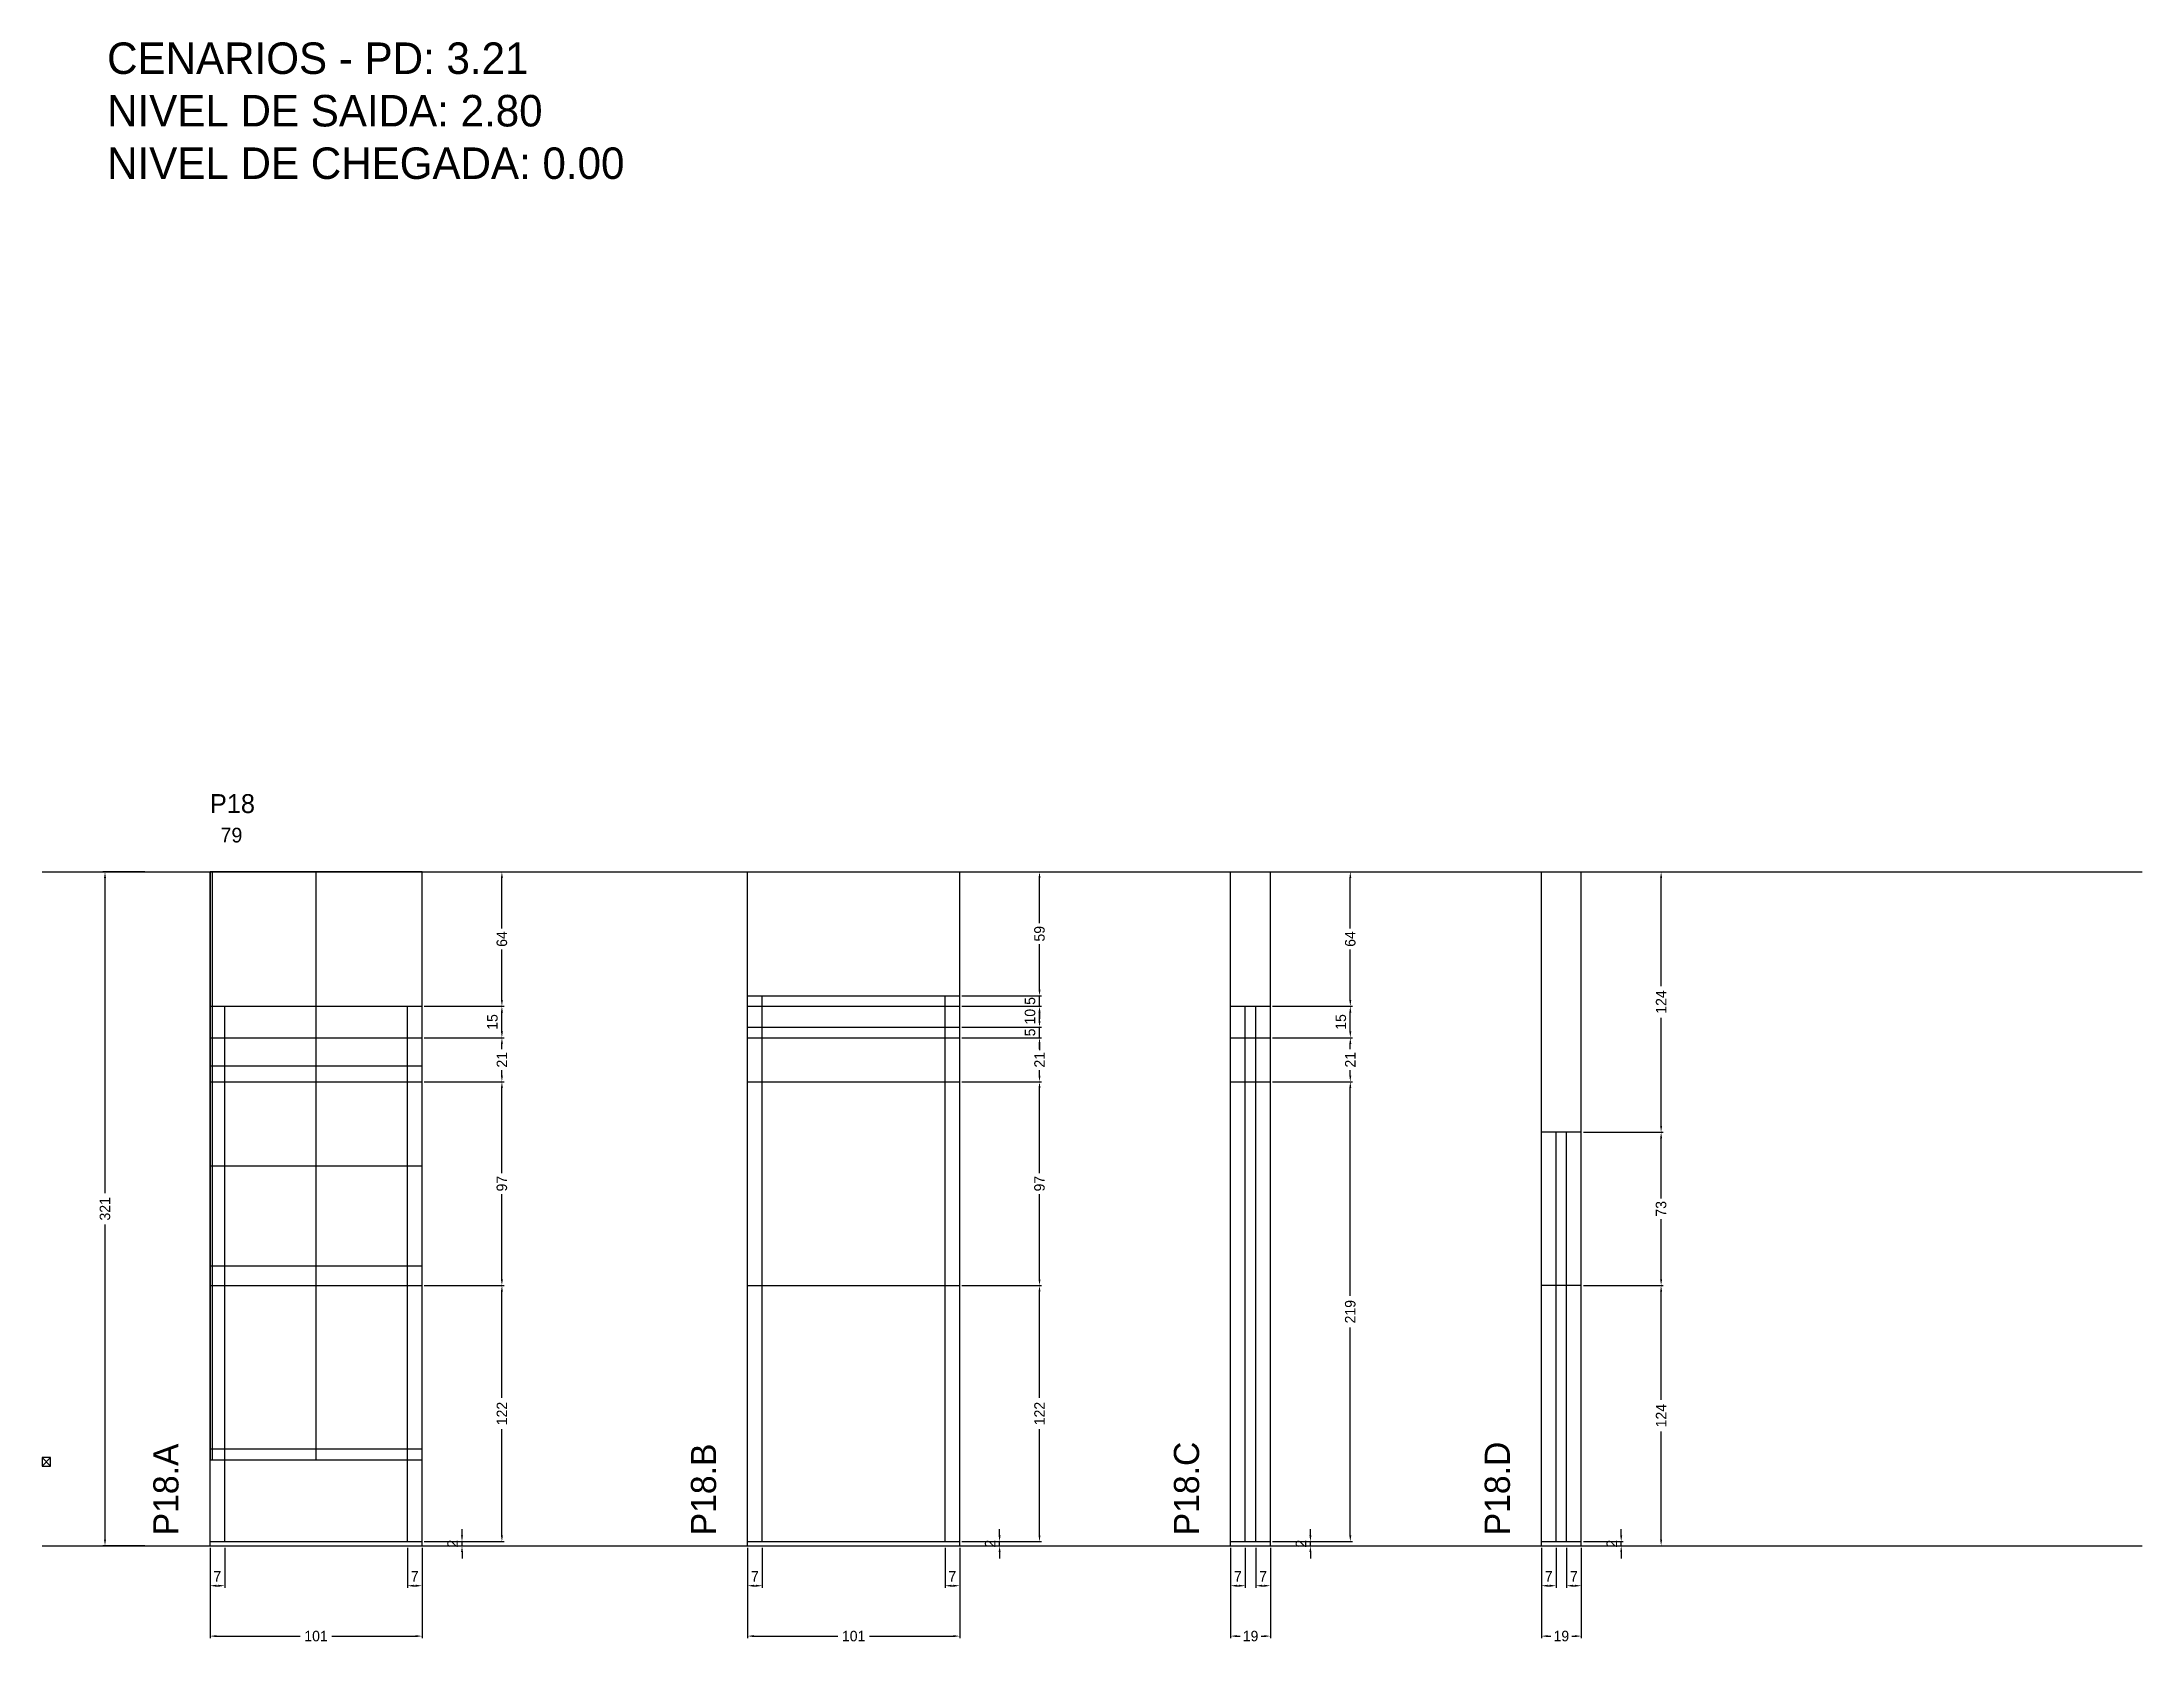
# Model space of a CAD drawing. Header units: centimetres. Extents: x -8500 to 4295, y -467 to 295.
# Drawn here: x -7000 to -6000, y -467 to 295 of the extents above; entities that cross this region are included whole.
import ezdxf

# ---------------------------------------------------------------- set-up
doc = ezdxf.new("R2010")
doc.units = ezdxf.units.CM
doc.linetypes.add('DASHED', pattern=[2, -2])
for name, color, linetype in [('CHAPA', 140, 'Continuous'), ('COTA', 241, 'Continuous'), ('Madeira', 30, 'Continuous'), ('MEIO_PONT', 160, 'Continuous'), ('NOMENCLATURA', 7, 'Continuous'), ('Nível', 160, 'Continuous'), ('Painéis', 200, 'Continuous'), ('Perfil Metálico', 150, 'Continuous'), ('SARR_2.2x7', 40, 'Continuous'), ('SARRAFO DE PRESSAO', 200, 'Continuous'), ('texto', 7, 'Continuous'), ('TEXTO_GERAL', 7, 'Continuous')]:
    doc.layers.add(name, color=color, linetype=linetype)
doc.dimstyles.new('PAINEL-NOVA', dxfattribs={"dimtxt": 5, "dimasz": 3, "dimexe": 1, "dimexo": 1, "dimgap": 1, "dimtad": 1, "dimcen": 2.5, "dimazin": 3, "dimtfac": 1, "dimtmove": 0, "dimatfit": 3})

msp = doc.modelspace()

# ---------------------------------------------------------------- texts
at = {"layer": 'NOMENCLATURA'}
for s, p in [('CENARIOS - PD: 3.21', (-6969, 280)), ('NIVEL DE SAIDA: 2.80', (-6969, 255)), ('NIVEL DE CHEGADA: 0.00', (-6969, 230))]:
    msp.add_text(s, height=15, dxfattribs=at).set_placement(p)
for s, p in [('P18.A', (-6935, -416)), ('P18.B', (-6679, -416)), ('P18.C', (-6449, -416)), ('P18.D', (-6301, -416))]:
    msp.add_text(s, height=12, rotation=90, dxfattribs=at).set_placement(p)
at = {"layer": 'texto'}
msp.add_text('79', height=7, dxfattribs=at).set_placement((-6915, -86))
at = {"layer": 'TEXTO_GERAL'}
msp.add_text('P18', height=9, dxfattribs=at).set_placement((-6920, -72))

# ---------------------------------------------------------------- blocks, each defined once
blk = doc.blocks.new('_CLOSEDFILLED')
at = {"color": 0, "linetype": 'BYBLOCK'}
blk.add_solid([(-1, 0.16), (0, 0), (-1, -0.16)], dxfattribs=at)
blk = doc.blocks.new('*D1')
for p, q in [((-6951, -100), (-6971, -100)), ((-6970, -253), (-6970, -103)), ((-6970, -418), (-6970, -268)), ((-6951, -421), (-6971, -421))]:
    blk.add_line(p, q)
at = {"layer": 'Defpoints'}
for p in [(-6950, -100), (-6970, -421), (-6950, -421)]:
    blk.add_point(p, dxfattribs=at)
at = {"layer": 'COTA', "xscale": 3, "yscale": 3}
for p, rotation in [((-6970, -100), 90), ((-6970, -421), 270)]:
    blk.add_blockref('_CLOSEDFILLED', p, dxfattribs=dict(at, rotation=rotation))
at = {"layer": 'COTA', "insert": (-6970, -260.5), "char_height": 5, "attachment_point": 5, "rotation": 90}
blk.add_mtext('321', dxfattribs=at)
blk = doc.blocks.new('MULDURA')
at = {"layer": 'Paineis'}
for p, q in [((0, 0), (4, 4)), ((4, 0), (0, 4))]:
    blk.add_line(p, q, dxfattribs=at)
blk.add_lwpolyline([(0, 0), (4, 0), (4, 4), (0, 4)], close=True, dxfattribs=at)
blk = doc.blocks.new('*D3')
at = {"color": 4}
for p, q in [((-6818, -297), (-6780, -297)), ((-6781, -350.5), (-6781, -300)), ((-6781, -416), (-6781, -365.5)), ((-6818, -419), (-6780, -419))]:
    blk.add_line(p, q, dxfattribs=at)
at = {"layer": 'Defpoints'}
for p in [(-6819, -297), (-6819, -419), (-6781, -419)]:
    blk.add_point(p, dxfattribs=at)
at = {"layer": 'COTA', "color": 4, "xscale": 3, "yscale": 3}
for p, rotation in [((-6781, -297), 90), ((-6781, -419), 270)]:
    blk.add_blockref('_CLOSEDFILLED', p, dxfattribs=dict(at, rotation=rotation))
at = {"layer": 'COTA', "color": 4, "insert": (-6781, -358), "char_height": 5, "attachment_point": 5, "rotation": 90}
blk.add_mtext('122', dxfattribs=at)
blk = doc.blocks.new('*D4')
at = {"color": 4}
for p, q in [((-6818, -200), (-6780, -200)), ((-6781, -243.5), (-6781, -203)), ((-6781, -294), (-6781, -253.5)), ((-6818, -297), (-6780, -297))]:
    blk.add_line(p, q, dxfattribs=at)
at = {"layer": 'Defpoints'}
for p in [(-6819, -200), (-6819, -297), (-6781, -297)]:
    blk.add_point(p, dxfattribs=at)
at = {"layer": 'COTA', "color": 4, "xscale": 3, "yscale": 3}
for p, rotation in [((-6781, -200), 90), ((-6781, -297), 270)]:
    blk.add_blockref('_CLOSEDFILLED', p, dxfattribs=dict(at, rotation=rotation))
at = {"layer": 'COTA', "color": 4, "insert": (-6781, -248.5), "char_height": 5, "attachment_point": 5, "rotation": 90}
blk.add_mtext('97', dxfattribs=at)
blk = doc.blocks.new('*D5')
at = {"color": 4}
for p, q in [((-6818, -179), (-6780, -179)), ((-6781, -184.5), (-6781, -182)), ((-6818, -200), (-6780, -200)), ((-6781, -197), (-6781, -194.5))]:
    blk.add_line(p, q, dxfattribs=at)
at = {"layer": 'Defpoints'}
for p in [(-6819, -179), (-6819, -200), (-6781, -200)]:
    blk.add_point(p, dxfattribs=at)
at = {"layer": 'COTA', "color": 4, "xscale": 3, "yscale": 3}
for p, rotation in [((-6781, -179), 90), ((-6781, -200), 270)]:
    blk.add_blockref('_CLOSEDFILLED', p, dxfattribs=dict(at, rotation=rotation))
at = {"layer": 'COTA', "color": 4, "insert": (-6781, -189.5), "char_height": 5, "attachment_point": 5, "rotation": 90}
blk.add_mtext('21', dxfattribs=at)
blk = doc.blocks.new('*D6')
at = {"color": 4}
for p, q in [((-6818, -164), (-6780, -164)), ((-6781, -176), (-6781, -167)), ((-6818, -179), (-6780, -179))]:
    blk.add_line(p, q, dxfattribs=at)
at = {"layer": 'Defpoints'}
for p in [(-6819, -164), (-6819, -179), (-6781, -179)]:
    blk.add_point(p, dxfattribs=at)
at = {"layer": 'COTA', "color": 4, "xscale": 3, "yscale": 3}
for p, rotation in [((-6781, -164), 90), ((-6781, -179), 270)]:
    blk.add_blockref('_CLOSEDFILLED', p, dxfattribs=dict(at, rotation=rotation))
at = {"layer": 'COTA', "color": 4, "insert": (-6785.5, -171.5), "char_height": 5, "attachment_point": 5, "rotation": 90}
blk.add_mtext('15', dxfattribs=at)
blk = doc.blocks.new('*D7')
at = {"color": 4}
for p, q in [((-6818, -100), (-6780, -100)), ((-6781, -127), (-6781, -103)), ((-6781, -161), (-6781, -137)), ((-6818, -164), (-6780, -164))]:
    blk.add_line(p, q, dxfattribs=at)
at = {"layer": 'Defpoints'}
for p in [(-6819, -100), (-6819, -164), (-6781, -164)]:
    blk.add_point(p, dxfattribs=at)
at = {"layer": 'COTA', "color": 4, "xscale": 3, "yscale": 3}
for p, rotation in [((-6781, -100), 90), ((-6781, -164), 270)]:
    blk.add_blockref('_CLOSEDFILLED', p, dxfattribs=dict(at, rotation=rotation))
at = {"layer": 'COTA', "color": 4, "insert": (-6781, -132), "char_height": 5, "attachment_point": 5, "rotation": 90}
blk.add_mtext('64', dxfattribs=at)
blk = doc.blocks.new('*D8')
at = {"color": 4}
for p, q in [((-6920, -422), (-6920, -441)), ((-6913, -422), (-6913, -441)), ((-6917, -440), (-6916, -440))]:
    blk.add_line(p, q, dxfattribs=at)
at = {"layer": 'Defpoints'}
for p in [(-6920, -421), (-6913, -421), (-6920, -440)]:
    blk.add_point(p, dxfattribs=at)
at = {"layer": 'COTA', "color": 4, "xscale": 3, "yscale": 3, "rotation": 180}
blk.add_blockref('_CLOSEDFILLED', (-6920, -440), dxfattribs=at)
at = {"layer": 'COTA', "color": 4, "xscale": 3, "yscale": 3}
blk.add_blockref('_CLOSEDFILLED', (-6913, -440), dxfattribs=at)
at = {"layer": 'COTA', "color": 4, "insert": (-6916.5, -435.5), "char_height": 5, "attachment_point": 5}
blk.add_mtext('7', dxfattribs=at)
blk = doc.blocks.new('*D9')
at = {"color": 4}
for p, q in [((-6826, -422), (-6826, -441)), ((-6819, -422), (-6819, -441)), ((-6823, -440), (-6822, -440))]:
    blk.add_line(p, q, dxfattribs=at)
at = {"layer": 'Defpoints'}
for p in [(-6826, -421), (-6819, -421), (-6826, -440)]:
    blk.add_point(p, dxfattribs=at)
at = {"layer": 'COTA', "color": 4, "xscale": 3, "yscale": 3, "rotation": 180}
blk.add_blockref('_CLOSEDFILLED', (-6826, -440), dxfattribs=at)
at = {"layer": 'COTA', "color": 4, "xscale": 3, "yscale": 3}
blk.add_blockref('_CLOSEDFILLED', (-6819, -440), dxfattribs=at)
at = {"layer": 'COTA', "color": 4, "insert": (-6822.5, -435.5), "char_height": 5, "attachment_point": 5}
blk.add_mtext('7', dxfattribs=at)
blk = doc.blocks.new('*D10')
at = {"color": 4}
for p, q in [((-6920, -422), (-6920, -465)), ((-6819, -422), (-6819, -465)), ((-6917, -464), (-6877, -464)), ((-6862, -464), (-6822, -464))]:
    blk.add_line(p, q, dxfattribs=at)
at = {"layer": 'Defpoints'}
for p in [(-6920, -421), (-6819, -421), (-6920, -464)]:
    blk.add_point(p, dxfattribs=at)
at = {"layer": 'COTA', "color": 4, "xscale": 3, "yscale": 3, "rotation": 180}
blk.add_blockref('_CLOSEDFILLED', (-6920, -464), dxfattribs=at)
at = {"layer": 'COTA', "color": 4, "xscale": 3, "yscale": 3}
blk.add_blockref('_CLOSEDFILLED', (-6819, -464), dxfattribs=at)
at = {"layer": 'COTA', "color": 4, "insert": (-6869.5, -464), "char_height": 5, "attachment_point": 5}
blk.add_mtext('101', dxfattribs=at)
blk = doc.blocks.new('*D12')
at = {"color": 4}
for p, q in [((-6562, -297), (-6524, -297)), ((-6525, -350.5), (-6525, -300)), ((-6525, -416), (-6525, -365.5)), ((-6562, -419), (-6524, -419))]:
    blk.add_line(p, q, dxfattribs=at)
at = {"layer": 'Defpoints'}
for p in [(-6563, -297), (-6563, -419), (-6525, -419)]:
    blk.add_point(p, dxfattribs=at)
at = {"layer": 'COTA', "color": 4, "xscale": 3, "yscale": 3}
for p, rotation in [((-6525, -297), 90), ((-6525, -419), 270)]:
    blk.add_blockref('_CLOSEDFILLED', p, dxfattribs=dict(at, rotation=rotation))
at = {"layer": 'COTA', "color": 4, "insert": (-6525, -358), "char_height": 5, "attachment_point": 5, "rotation": 90}
blk.add_mtext('122', dxfattribs=at)
blk = doc.blocks.new('*D13')
at = {"color": 4}
for p, q in [((-6562, -200), (-6524, -200)), ((-6525, -243.5), (-6525, -203)), ((-6525, -294), (-6525, -253.5)), ((-6562, -297), (-6524, -297))]:
    blk.add_line(p, q, dxfattribs=at)
at = {"layer": 'Defpoints'}
for p in [(-6563, -200), (-6563, -297), (-6525, -297)]:
    blk.add_point(p, dxfattribs=at)
at = {"layer": 'COTA', "color": 4, "xscale": 3, "yscale": 3}
for p, rotation in [((-6525, -200), 90), ((-6525, -297), 270)]:
    blk.add_blockref('_CLOSEDFILLED', p, dxfattribs=dict(at, rotation=rotation))
at = {"layer": 'COTA', "color": 4, "insert": (-6525, -248.5), "char_height": 5, "attachment_point": 5, "rotation": 90}
blk.add_mtext('97', dxfattribs=at)
blk = doc.blocks.new('*D14')
at = {"color": 4}
for p, q in [((-6562, -179), (-6524, -179)), ((-6525, -184.5), (-6525, -182)), ((-6562, -200), (-6524, -200)), ((-6525, -197), (-6525, -194.5))]:
    blk.add_line(p, q, dxfattribs=at)
at = {"layer": 'Defpoints'}
for p in [(-6563, -179), (-6563, -200), (-6525, -200)]:
    blk.add_point(p, dxfattribs=at)
at = {"layer": 'COTA', "color": 4, "xscale": 3, "yscale": 3}
for p, rotation in [((-6525, -179), 90), ((-6525, -200), 270)]:
    blk.add_blockref('_CLOSEDFILLED', p, dxfattribs=dict(at, rotation=rotation))
at = {"layer": 'COTA', "color": 4, "insert": (-6525, -189.5), "char_height": 5, "attachment_point": 5, "rotation": 90}
blk.add_mtext('21', dxfattribs=at)
blk = doc.blocks.new('*D15')
at = {"color": 4}
for p, q in [((-6525, -171), (-6525, -168)), ((-6562, -174), (-6524, -174)), ((-6562, -179), (-6524, -179)), ((-6525, -179), (-6525, -174)), ((-6525, -182), (-6525, -185))]:
    blk.add_line(p, q, dxfattribs=at)
at = {"layer": 'Defpoints'}
for p in [(-6563, -174), (-6563, -179), (-6525, -179)]:
    blk.add_point(p, dxfattribs=at)
at = {"layer": 'COTA', "color": 4, "xscale": 3, "yscale": 3}
for p, rotation in [((-6525, -174), 270), ((-6525, -179), 90)]:
    blk.add_blockref('_CLOSEDFILLED', p, dxfattribs=dict(at, rotation=rotation))
at = {"layer": 'COTA', "color": 4, "insert": (-6529.5, -176.5), "char_height": 5, "attachment_point": 5, "rotation": 90}
blk.add_mtext('5', dxfattribs=at)
blk = doc.blocks.new('*D16')
at = {"color": 4}
for p, q in [((-6562, -164), (-6524, -164)), ((-6525, -171), (-6525, -167)), ((-6562, -174), (-6524, -174))]:
    blk.add_line(p, q, dxfattribs=at)
at = {"layer": 'Defpoints'}
for p in [(-6563, -164), (-6563, -174), (-6525, -174)]:
    blk.add_point(p, dxfattribs=at)
at = {"layer": 'COTA', "color": 4, "xscale": 3, "yscale": 3}
for p, rotation in [((-6525, -164), 90), ((-6525, -174), 270)]:
    blk.add_blockref('_CLOSEDFILLED', p, dxfattribs=dict(at, rotation=rotation))
at = {"layer": 'COTA', "color": 4, "insert": (-6529.5, -169), "char_height": 5, "attachment_point": 5, "rotation": 90}
blk.add_mtext('10', dxfattribs=at)
blk = doc.blocks.new('*D17')
at = {"color": 4}
for p, q in [((-6562, -159), (-6524, -159)), ((-6525, -156), (-6525, -153)), ((-6525, -164), (-6525, -159)), ((-6562, -164), (-6524, -164)), ((-6525, -167), (-6525, -170))]:
    blk.add_line(p, q, dxfattribs=at)
at = {"layer": 'Defpoints'}
for p in [(-6563, -159), (-6563, -164), (-6525, -164)]:
    blk.add_point(p, dxfattribs=at)
at = {"layer": 'COTA', "color": 4, "xscale": 3, "yscale": 3}
for p, rotation in [((-6525, -159), 270), ((-6525, -164), 90)]:
    blk.add_blockref('_CLOSEDFILLED', p, dxfattribs=dict(at, rotation=rotation))
at = {"layer": 'COTA', "color": 4, "insert": (-6529.5, -161.5), "char_height": 5, "attachment_point": 5, "rotation": 90}
blk.add_mtext('5', dxfattribs=at)
blk = doc.blocks.new('*D18')
at = {"color": 4}
for p, q in [((-6562, -100), (-6524, -100)), ((-6525, -124.5), (-6525, -103)), ((-6525, -156), (-6525, -134.5)), ((-6562, -159), (-6524, -159))]:
    blk.add_line(p, q, dxfattribs=at)
at = {"layer": 'Defpoints'}
for p in [(-6563, -100), (-6563, -159), (-6525, -159)]:
    blk.add_point(p, dxfattribs=at)
at = {"layer": 'COTA', "color": 4, "xscale": 3, "yscale": 3}
for p, rotation in [((-6525, -100), 90), ((-6525, -159), 270)]:
    blk.add_blockref('_CLOSEDFILLED', p, dxfattribs=dict(at, rotation=rotation))
at = {"layer": 'COTA', "color": 4, "insert": (-6525, -129.5), "char_height": 5, "attachment_point": 5, "rotation": 90}
blk.add_mtext('59', dxfattribs=at)
blk = doc.blocks.new('*D19')
at = {"color": 4}
for p, q in [((-6664, -422), (-6664, -441)), ((-6657, -422), (-6657, -441)), ((-6661, -440), (-6660, -440))]:
    blk.add_line(p, q, dxfattribs=at)
at = {"layer": 'Defpoints'}
for p in [(-6664, -421), (-6657, -421), (-6664, -440)]:
    blk.add_point(p, dxfattribs=at)
at = {"layer": 'COTA', "color": 4, "xscale": 3, "yscale": 3, "rotation": 180}
blk.add_blockref('_CLOSEDFILLED', (-6664, -440), dxfattribs=at)
at = {"layer": 'COTA', "color": 4, "xscale": 3, "yscale": 3}
blk.add_blockref('_CLOSEDFILLED', (-6657, -440), dxfattribs=at)
at = {"layer": 'COTA', "color": 4, "insert": (-6660.5, -435.5), "char_height": 5, "attachment_point": 5}
blk.add_mtext('7', dxfattribs=at)
blk = doc.blocks.new('*D20')
at = {"color": 4}
for p, q in [((-6570, -422), (-6570, -441)), ((-6563, -422), (-6563, -441)), ((-6567, -440), (-6566, -440))]:
    blk.add_line(p, q, dxfattribs=at)
at = {"layer": 'Defpoints'}
for p in [(-6570, -421), (-6563, -421), (-6570, -440)]:
    blk.add_point(p, dxfattribs=at)
at = {"layer": 'COTA', "color": 4, "xscale": 3, "yscale": 3, "rotation": 180}
blk.add_blockref('_CLOSEDFILLED', (-6570, -440), dxfattribs=at)
at = {"layer": 'COTA', "color": 4, "xscale": 3, "yscale": 3}
blk.add_blockref('_CLOSEDFILLED', (-6563, -440), dxfattribs=at)
at = {"layer": 'COTA', "color": 4, "insert": (-6566.5, -435.5), "char_height": 5, "attachment_point": 5}
blk.add_mtext('7', dxfattribs=at)
blk = doc.blocks.new('*D21')
at = {"color": 4}
for p, q in [((-6664, -422), (-6664, -465)), ((-6563, -422), (-6563, -465)), ((-6661, -464), (-6621, -464)), ((-6606, -464), (-6566, -464))]:
    blk.add_line(p, q, dxfattribs=at)
at = {"layer": 'Defpoints'}
for p in [(-6664, -421), (-6563, -421), (-6664, -464)]:
    blk.add_point(p, dxfattribs=at)
at = {"layer": 'COTA', "color": 4, "xscale": 3, "yscale": 3, "rotation": 180}
blk.add_blockref('_CLOSEDFILLED', (-6664, -464), dxfattribs=at)
at = {"layer": 'COTA', "color": 4, "xscale": 3, "yscale": 3}
blk.add_blockref('_CLOSEDFILLED', (-6563, -464), dxfattribs=at)
at = {"layer": 'COTA', "color": 4, "insert": (-6613.5, -464), "char_height": 5, "attachment_point": 5}
blk.add_mtext('101', dxfattribs=at)
blk = doc.blocks.new('*D23')
at = {"color": 4}
for p, q in [((-6414, -200), (-6376, -200)), ((-6377, -302), (-6377, -203)), ((-6377, -416), (-6377, -317)), ((-6414, -419), (-6376, -419))]:
    blk.add_line(p, q, dxfattribs=at)
at = {"layer": 'Defpoints'}
for p in [(-6415, -200), (-6415, -419), (-6377, -419)]:
    blk.add_point(p, dxfattribs=at)
at = {"layer": 'COTA', "color": 4, "xscale": 3, "yscale": 3}
for p, rotation in [((-6377, -200), 90), ((-6377, -419), 270)]:
    blk.add_blockref('_CLOSEDFILLED', p, dxfattribs=dict(at, rotation=rotation))
at = {"layer": 'COTA', "color": 4, "insert": (-6377, -309.5), "char_height": 5, "attachment_point": 5, "rotation": 90}
blk.add_mtext('219', dxfattribs=at)
blk = doc.blocks.new('*D24')
at = {"color": 4}
for p, q in [((-6414, -179), (-6376, -179)), ((-6377, -184.5), (-6377, -182)), ((-6414, -200), (-6376, -200)), ((-6377, -197), (-6377, -194.5))]:
    blk.add_line(p, q, dxfattribs=at)
at = {"layer": 'Defpoints'}
for p in [(-6415, -179), (-6415, -200), (-6377, -200)]:
    blk.add_point(p, dxfattribs=at)
at = {"layer": 'COTA', "color": 4, "xscale": 3, "yscale": 3}
for p, rotation in [((-6377, -179), 90), ((-6377, -200), 270)]:
    blk.add_blockref('_CLOSEDFILLED', p, dxfattribs=dict(at, rotation=rotation))
at = {"layer": 'COTA', "color": 4, "insert": (-6377, -189.5), "char_height": 5, "attachment_point": 5, "rotation": 90}
blk.add_mtext('21', dxfattribs=at)
blk = doc.blocks.new('*D25')
at = {"color": 4}
for p, q in [((-6414, -164), (-6376, -164)), ((-6377, -176), (-6377, -167)), ((-6414, -179), (-6376, -179))]:
    blk.add_line(p, q, dxfattribs=at)
at = {"layer": 'Defpoints'}
for p in [(-6415, -164), (-6415, -179), (-6377, -179)]:
    blk.add_point(p, dxfattribs=at)
at = {"layer": 'COTA', "color": 4, "xscale": 3, "yscale": 3}
for p, rotation in [((-6377, -164), 90), ((-6377, -179), 270)]:
    blk.add_blockref('_CLOSEDFILLED', p, dxfattribs=dict(at, rotation=rotation))
at = {"layer": 'COTA', "color": 4, "insert": (-6381.5, -171.5), "char_height": 5, "attachment_point": 5, "rotation": 90}
blk.add_mtext('15', dxfattribs=at)
blk = doc.blocks.new('*D26')
at = {"color": 4}
for p, q in [((-6414, -100), (-6376, -100)), ((-6377, -127), (-6377, -103)), ((-6377, -161), (-6377, -137)), ((-6414, -164), (-6376, -164))]:
    blk.add_line(p, q, dxfattribs=at)
at = {"layer": 'Defpoints'}
for p in [(-6415, -100), (-6415, -164), (-6377, -164)]:
    blk.add_point(p, dxfattribs=at)
at = {"layer": 'COTA', "color": 4, "xscale": 3, "yscale": 3}
for p, rotation in [((-6377, -100), 90), ((-6377, -164), 270)]:
    blk.add_blockref('_CLOSEDFILLED', p, dxfattribs=dict(at, rotation=rotation))
at = {"layer": 'COTA', "color": 4, "insert": (-6377, -132), "char_height": 5, "attachment_point": 5, "rotation": 90}
blk.add_mtext('64', dxfattribs=at)
blk = doc.blocks.new('*D27')
at = {"color": 4}
for p, q in [((-6434, -422), (-6434, -441)), ((-6427, -422), (-6427, -441)), ((-6431, -440), (-6430, -440))]:
    blk.add_line(p, q, dxfattribs=at)
at = {"layer": 'Defpoints'}
for p in [(-6434, -421), (-6427, -421), (-6434, -440)]:
    blk.add_point(p, dxfattribs=at)
at = {"layer": 'COTA', "color": 4, "xscale": 3, "yscale": 3, "rotation": 180}
blk.add_blockref('_CLOSEDFILLED', (-6434, -440), dxfattribs=at)
at = {"layer": 'COTA', "color": 4, "xscale": 3, "yscale": 3}
blk.add_blockref('_CLOSEDFILLED', (-6427, -440), dxfattribs=at)
at = {"layer": 'COTA', "color": 4, "insert": (-6430.5, -435.5), "char_height": 5, "attachment_point": 5}
blk.add_mtext('7', dxfattribs=at)
blk = doc.blocks.new('*D28')
at = {"color": 4}
for p, q in [((-6422, -422), (-6422, -441)), ((-6415, -422), (-6415, -441)), ((-6419, -440), (-6418, -440))]:
    blk.add_line(p, q, dxfattribs=at)
at = {"layer": 'Defpoints'}
for p in [(-6422, -421), (-6415, -421), (-6422, -440)]:
    blk.add_point(p, dxfattribs=at)
at = {"layer": 'COTA', "color": 4, "xscale": 3, "yscale": 3, "rotation": 180}
blk.add_blockref('_CLOSEDFILLED', (-6422, -440), dxfattribs=at)
at = {"layer": 'COTA', "color": 4, "xscale": 3, "yscale": 3}
blk.add_blockref('_CLOSEDFILLED', (-6415, -440), dxfattribs=at)
at = {"layer": 'COTA', "color": 4, "insert": (-6418.5, -435.5), "char_height": 5, "attachment_point": 5}
blk.add_mtext('7', dxfattribs=at)
blk = doc.blocks.new('*D29')
at = {"color": 4}
for p, q in [((-6434, -422), (-6434, -465)), ((-6415, -422), (-6415, -465)), ((-6431, -464), (-6429.5, -464)), ((-6419.5, -464), (-6418, -464))]:
    blk.add_line(p, q, dxfattribs=at)
at = {"layer": 'Defpoints'}
for p in [(-6434, -421), (-6415, -421), (-6434, -464)]:
    blk.add_point(p, dxfattribs=at)
at = {"layer": 'COTA', "color": 4, "xscale": 3, "yscale": 3, "rotation": 180}
blk.add_blockref('_CLOSEDFILLED', (-6434, -464), dxfattribs=at)
at = {"layer": 'COTA', "color": 4, "xscale": 3, "yscale": 3}
blk.add_blockref('_CLOSEDFILLED', (-6415, -464), dxfattribs=at)
at = {"layer": 'COTA', "color": 4, "insert": (-6424.5, -464), "char_height": 5, "attachment_point": 5}
blk.add_mtext('19', dxfattribs=at)
blk = doc.blocks.new('*D31')
at = {"color": 4}
for p, q in [((-6266, -297), (-6228, -297)), ((-6229, -351.5), (-6229, -300)), ((-6229, -418), (-6229, -366.5)), ((-6266, -421), (-6228, -421))]:
    blk.add_line(p, q, dxfattribs=at)
at = {"layer": 'Defpoints'}
for p in [(-6267, -297), (-6267, -421), (-6229, -421)]:
    blk.add_point(p, dxfattribs=at)
at = {"layer": 'COTA', "color": 4, "xscale": 3, "yscale": 3}
for p, rotation in [((-6229, -297), 90), ((-6229, -421), 270)]:
    blk.add_blockref('_CLOSEDFILLED', p, dxfattribs=dict(at, rotation=rotation))
at = {"layer": 'COTA', "color": 4, "insert": (-6229, -359), "char_height": 5, "attachment_point": 5, "rotation": 90}
blk.add_mtext('124', dxfattribs=at)
blk = doc.blocks.new('*D32')
at = {"color": 4}
for p, q in [((-6266, -224), (-6228, -224)), ((-6229, -255.5), (-6229, -227)), ((-6229, -294), (-6229, -265.5)), ((-6266, -297), (-6228, -297))]:
    blk.add_line(p, q, dxfattribs=at)
at = {"layer": 'Defpoints'}
for p in [(-6267, -224), (-6267, -297), (-6229, -297)]:
    blk.add_point(p, dxfattribs=at)
at = {"layer": 'COTA', "color": 4, "xscale": 3, "yscale": 3}
for p, rotation in [((-6229, -224), 90), ((-6229, -297), 270)]:
    blk.add_blockref('_CLOSEDFILLED', p, dxfattribs=dict(at, rotation=rotation))
at = {"layer": 'COTA', "color": 4, "insert": (-6229, -260.5), "char_height": 5, "attachment_point": 5, "rotation": 90}
blk.add_mtext('73', dxfattribs=at)
blk = doc.blocks.new('*D33')
at = {"color": 4}
for p, q in [((-6266, -100), (-6228, -100)), ((-6229, -154.5), (-6229, -103)), ((-6229, -221), (-6229, -169.5)), ((-6266, -224), (-6228, -224))]:
    blk.add_line(p, q, dxfattribs=at)
at = {"layer": 'Defpoints'}
for p in [(-6267, -100), (-6267, -224), (-6229, -224)]:
    blk.add_point(p, dxfattribs=at)
at = {"layer": 'COTA', "color": 4, "xscale": 3, "yscale": 3}
for p, rotation in [((-6229, -100), 90), ((-6229, -224), 270)]:
    blk.add_blockref('_CLOSEDFILLED', p, dxfattribs=dict(at, rotation=rotation))
at = {"layer": 'COTA', "color": 4, "insert": (-6229, -162), "char_height": 5, "attachment_point": 5, "rotation": 90}
blk.add_mtext('124', dxfattribs=at)
blk = doc.blocks.new('*D34')
at = {"color": 4}
for p, q in [((-6286, -422), (-6286, -441)), ((-6279, -422), (-6279, -441)), ((-6283, -440), (-6282, -440))]:
    blk.add_line(p, q, dxfattribs=at)
at = {"layer": 'Defpoints'}
for p in [(-6286, -421), (-6279, -421), (-6286, -440)]:
    blk.add_point(p, dxfattribs=at)
at = {"layer": 'COTA', "color": 4, "xscale": 3, "yscale": 3, "rotation": 180}
blk.add_blockref('_CLOSEDFILLED', (-6286, -440), dxfattribs=at)
at = {"layer": 'COTA', "color": 4, "xscale": 3, "yscale": 3}
blk.add_blockref('_CLOSEDFILLED', (-6279, -440), dxfattribs=at)
at = {"layer": 'COTA', "color": 4, "insert": (-6282.5, -435.5), "char_height": 5, "attachment_point": 5}
blk.add_mtext('7', dxfattribs=at)
blk = doc.blocks.new('*D35')
at = {"color": 4}
for p, q in [((-6274, -422), (-6274, -441)), ((-6267, -422), (-6267, -441)), ((-6271, -440), (-6270, -440))]:
    blk.add_line(p, q, dxfattribs=at)
at = {"layer": 'Defpoints'}
for p in [(-6274, -421), (-6267, -421), (-6274, -440)]:
    blk.add_point(p, dxfattribs=at)
at = {"layer": 'COTA', "color": 4, "xscale": 3, "yscale": 3, "rotation": 180}
blk.add_blockref('_CLOSEDFILLED', (-6274, -440), dxfattribs=at)
at = {"layer": 'COTA', "color": 4, "xscale": 3, "yscale": 3}
blk.add_blockref('_CLOSEDFILLED', (-6267, -440), dxfattribs=at)
at = {"layer": 'COTA', "color": 4, "insert": (-6270.5, -435.5), "char_height": 5, "attachment_point": 5}
blk.add_mtext('7', dxfattribs=at)
blk = doc.blocks.new('*D36')
at = {"color": 4}
for p, q in [((-6286, -422), (-6286, -465)), ((-6267, -422), (-6267, -465)), ((-6283, -464), (-6281.5, -464)), ((-6271.5, -464), (-6270, -464))]:
    blk.add_line(p, q, dxfattribs=at)
at = {"layer": 'Defpoints'}
for p in [(-6286, -421), (-6267, -421), (-6286, -464)]:
    blk.add_point(p, dxfattribs=at)
at = {"layer": 'COTA', "color": 4, "xscale": 3, "yscale": 3, "rotation": 180}
blk.add_blockref('_CLOSEDFILLED', (-6286, -464), dxfattribs=at)
at = {"layer": 'COTA', "color": 4, "xscale": 3, "yscale": 3}
blk.add_blockref('_CLOSEDFILLED', (-6267, -464), dxfattribs=at)
at = {"layer": 'COTA', "color": 4, "insert": (-6276.5, -464), "char_height": 5, "attachment_point": 5}
blk.add_mtext('19', dxfattribs=at)

# ---------------------------------------------------------------- dimensions: what is measured, and where the dimension line sits
at = {"layer": 'COTA'}
dim = msp.add_linear_dim(base=(-6970, -421), p1=(-6950, -421), p2=(-6950, -100), angle=90, dimstyle='PAINEL-NOVA', dxfattribs=at)
dim.commit()
dim.dimension.update_dxf_attribs({"geometry": '*D1', "text_midpoint": (-6970, -260.5)})
at = {"layer": 'COTA', "color": 4}
for base, p1, p2, picture, middle in [((-6781, -164), (-6819, -164), (-6819, -100), '*D7', (-6781, -132)), ((-6525, -159), (-6563, -159), (-6563, -100), '*D18', (-6525, -129.5)), ((-6377, -164), (-6415, -164), (-6415, -100), '*D26', (-6377, -132)), ((-6229, -224), (-6267, -224), (-6267, -100), '*D33', (-6229, -162)), ((-6525, -164), (-6563, -164), (-6563, -159), '*D17', (-6529.5, -161.5)), ((-6781, -179), (-6819, -179), (-6819, -164), '*D6', (-6785.5, -171.5)), ((-6525, -174), (-6563, -174), (-6563, -164), '*D16', (-6529.5, -169)), ((-6525, -179), (-6563, -179), (-6563, -174), '*D15', (-6529.5, -176.5)), ((-6377, -179), (-6415, -179), (-6415, -164), '*D25', (-6381.5, -171.5)), ((-6781, -200), (-6819, -200), (-6819, -179), '*D5', (-6781, -189.5)), ((-6525, -200), (-6563, -200), (-6563, -179), '*D14', (-6525, -189.5)), ((-6377, -200), (-6415, -200), (-6415, -179), '*D24', (-6377, -189.5)), ((-6781, -297), (-6819, -297), (-6819, -200), '*D4', (-6781, -248.5)), ((-6525, -297), (-6563, -297), (-6563, -200), '*D13', (-6525, -248.5)), ((-6377, -419), (-6415, -419), (-6415, -200), '*D23', (-6377, -309.5)), ((-6229, -297), (-6267, -297), (-6267, -224), '*D32', (-6229, -260.5)), ((-6781, -419), (-6819, -419), (-6819, -297), '*D3', (-6781, -358)), ((-6525, -419), (-6563, -419), (-6563, -297), '*D12', (-6525, -358)), ((-6229, -421), (-6267, -421), (-6267, -297), '*D31', (-6229, -359))]:
    dim = msp.add_linear_dim(base=base, p1=p1, p2=p2, angle=90, dimstyle='PAINEL-NOVA', dxfattribs=at)
    dim.commit()
    dim.dimension.update_dxf_attribs({"geometry": picture, "text_midpoint": middle})
for base, p1, p2 in [((-6800, -421), (-6819, -421), (-6819, -419)), ((-6544, -421), (-6563, -421), (-6563, -419)), ((-6396, -421), (-6415, -421), (-6415, -419)), ((-6248, -421), (-6267, -421), (-6267, -419))]:
    msp.add_linear_dim(base=base, p1=p1, p2=p2, angle=90, dimstyle='PAINEL-NOVA', dxfattribs=at).render()
for base, p1, p2, picture, middle in [((-6920, -440), (-6920, -421), (-6913, -421), '*D8', (-6916.5, -435.5)), ((-6920, -464), (-6920, -421), (-6819, -421), '*D10', (-6869.5, -464)), ((-6826, -440), (-6826, -421), (-6819, -421), '*D9', (-6822.5, -435.5)), ((-6664, -440), (-6664, -421), (-6657, -421), '*D19', (-6660.5, -435.5)), ((-6664, -464), (-6664, -421), (-6563, -421), '*D21', (-6613.5, -464)), ((-6570, -440), (-6570, -421), (-6563, -421), '*D20', (-6566.5, -435.5)), ((-6434, -440), (-6434, -421), (-6427, -421), '*D27', (-6430.5, -435.5)), ((-6434, -464), (-6434, -421), (-6415, -421), '*D29', (-6424.5, -464)), ((-6422, -440), (-6422, -421), (-6415, -421), '*D28', (-6418.5, -435.5)), ((-6286, -440), (-6286, -421), (-6279, -421), '*D34', (-6282.5, -435.5)), ((-6286, -464), (-6286, -421), (-6267, -421), '*D36', (-6276.5, -464)), ((-6274, -440), (-6274, -421), (-6267, -421), '*D35', (-6270.5, -435.5))]:
    dim = msp.add_linear_dim(base=base, p1=p1, p2=p2, dimstyle='PAINEL-NOVA', dxfattribs=at)
    dim.commit()
    dim.dimension.update_dxf_attribs({"geometry": picture, "text_midpoint": middle})

# ---------------------------------------------------------------- linework, layer by layer
at = {"layer": 'CHAPA'}
msp.add_lwpolyline([(-6920, -380), (-6918.8, -380), (-6918.8, -100), (-6920, -100)], close=True, dxfattribs=at)
at = {"layer": 'COTA'}
for p, q in [((-6920, -164), (-6920, -100)), ((-6920, -100), (-6819, -100)), ((-6819, -164), (-6819, -100)), ((-6664, -159), (-6664, -100)), ((-6664, -100), (-6563, -100)), ((-6563, -159), (-6563, -100)), ((-6434, -164), (-6434, -100)), ((-6434, -100), (-6415, -100)), ((-6415, -164), (-6415, -100)), ((-6286, -224), (-6286, -100)), ((-6286, -100), (-6267, -100)), ((-6267, -224), (-6267, -100))]:
    msp.add_line(p, q, dxfattribs=at)
at = {"layer": 'Madeira'}
for points in [[(-6920, -192.4), (-6819, -192.4)], [(-6920, -287.6), (-6819, -287.6)]]:
    msp.add_lwpolyline(points, dxfattribs=at)
at = {"layer": 'MEIO_PONT'}
msp.add_lwpolyline([(-6920, -240), (-6819, -240)], dxfattribs=at)
at = {"layer": 'Nível', "linetype": 'DASHED'}
for points in [[(-7000, -100), (-6000, -100)], [(-7000, -421), (-6000, -421)]]:
    msp.add_lwpolyline(points, dxfattribs=at)
at = {"layer": 'Painéis'}
for p, q in [((-6664, -159), (-6563, -159)), ((-6664, -421), (-6664, -159)), ((-6563, -421), (-6563, -159)), ((-6920, -164), (-6819, -164)), ((-6920, -421), (-6920, -164)), ((-6819, -421), (-6819, -164)), ((-6664, -164), (-6563, -164)), ((-6434, -164), (-6415, -164)), ((-6434, -421), (-6434, -164)), ((-6415, -421), (-6415, -164)), ((-6920, -179), (-6819, -179)), ((-6664, -174), (-6563, -174)), ((-6664, -179), (-6563, -179)), ((-6434, -179), (-6415, -179)), ((-6920, -200), (-6819, -200)), ((-6664, -200), (-6563, -200)), ((-6434, -200), (-6415, -200)), ((-6286, -421), (-6286, -224)), ((-6267, -224), (-6286, -224)), ((-6267, -421), (-6267, -224)), ((-6920, -297), (-6819, -297)), ((-6664, -297), (-6563, -297)), ((-6267, -297), (-6286, -297)), ((-6920, -419), (-6819, -419)), ((-6664, -419), (-6563, -419)), ((-6434, -419), (-6415, -419)), ((-6286, -419), (-6267, -419))]:
    msp.add_line(p, q, dxfattribs=at)
msp.add_lwpolyline([(-6920, -380), (-6819, -380), (-6819, -100), (-6920, -100)], close=True, dxfattribs=at)
at = {"layer": 'Perfil Metálico'}
msp.add_line((-6869.5, -380), (-6869.5, -100), dxfattribs=at)
at = {"layer": 'SARR_2.2x7'}
for points in [[(-6657, -297), (-6657, -159)], [(-6570, -297), (-6570, -159)], [(-6913, -297), (-6913, -164)], [(-6826, -297), (-6826, -164)], [(-6427, -419), (-6427, -164)], [(-6422, -419), (-6422, -164)], [(-6279, -419), (-6279, -224)], [(-6274, -419), (-6274, -224)], [(-6913, -419), (-6913, -297)], [(-6826, -419), (-6826, -297)], [(-6657, -419), (-6657, -297)], [(-6570, -419), (-6570, -297)]]:
    msp.add_lwpolyline(points, dxfattribs=at)
at = {"layer": 'SARRAFO DE PRESSAO'}
msp.add_lwpolyline([(-6920, -380), (-6819, -380), (-6819, -375), (-6920, -375)], close=True, dxfattribs=at)

# ---------------------------------------------------------------- block references
at = {"layer": 'COTA'}
msp.add_blockref('MULDURA', (-7000, -383), dxfattribs=at)

msp.set_redraw_order([(e.dxf.handle, doc.entitydb.next_handle()) for e in msp.query("TEXT MTEXT ATTDEF DIMENSION ARC_DIMENSION")])  # texts and dimensions are drawn at this point

doc.saveas('drawing.dxf')
